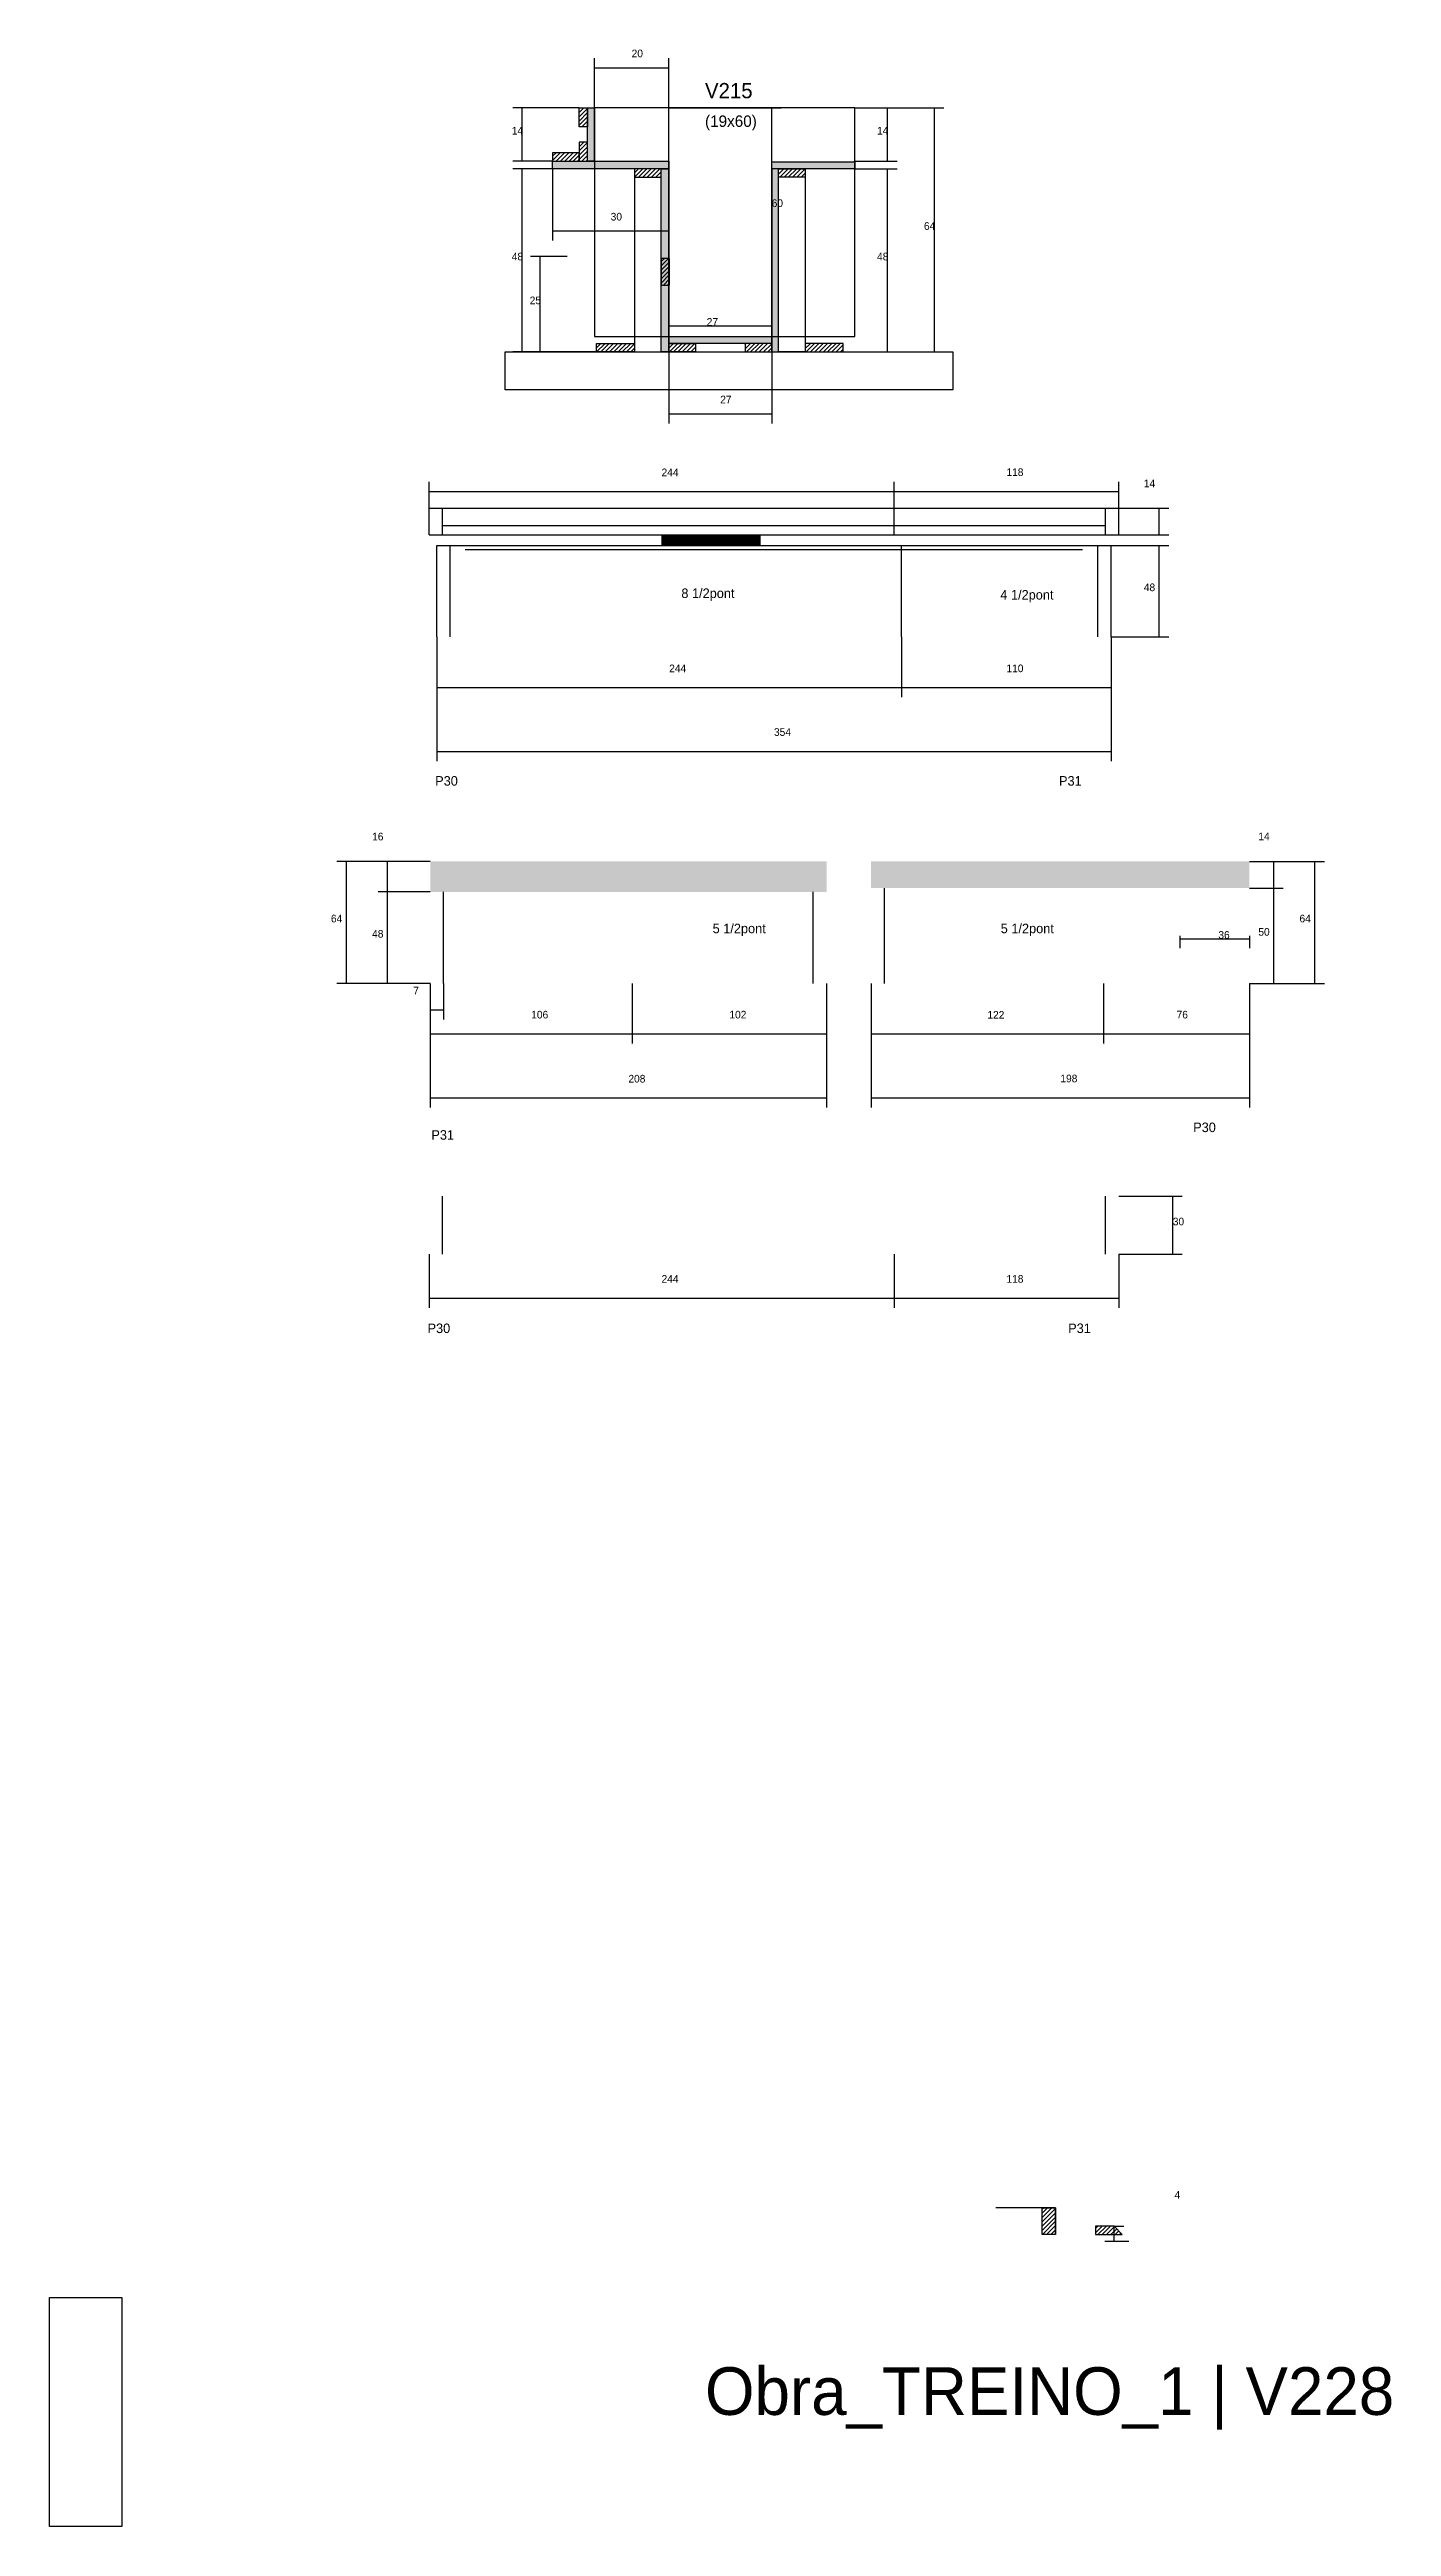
# Model space of a CAD drawing. Header units: metres. Extents: x -2848 to 22762, y -49062 to 1016.
# Drawn here: x 15656 to 16360, y -14468 to -13169 of the extents above; entities that cross this region are included whole.
import ezdxf

# ---------------------------------------------------------------- set-up
doc = ezdxf.new("R2010")
doc.units = ezdxf.units.M
for name, color, linetype in [('CONCRETO', 251, 'Continuous'), ('COTA', 4, 'Continuous'), ('Cota Seção (2x)', 4, 'Continuous'), ('Hachura', 253, 'Continuous'), ('LABEL_ID', 3, 'Continuous'), ('Madeira', 126, 'Continuous'), ('NOMENCLATURA', 7, 'Continuous'), ('Painéis', 200, 'Continuous'), ('SARR_2.2x7', 40, 'Continuous'), ('SARR_EDITAR', 141, 'Continuous'), ('Texto Seção', 7, 'Continuous')]:
    doc.layers.add(name, color=color, linetype=linetype)

msp = doc.modelspace()

# ---------------------------------------------------------------- texts
at = {"layer": 'COTA'}
for s, p in [('20', (15961.5, -13173.5)), ('14', (15898.6, -13214)), ('14', (15898.6, -13214)), ('14', (16090.3, -13214)), ('14', (16090.3, -13214)), ('30', (15950.5, -13259.1)), ('64', (16114.9, -13264)), ('48', (15898.6, -13280)), ('48', (16090.3, -13280)), ('25', (15908, -13303)), ('27', (16008, -13355)), ('244', (15981.2, -13496)), ('110', (16158.2, -13496)), ('354', (16036.2, -13529.4)), ('16', (15825.3, -13584.2)), ('14', (16290.4, -13584.1)), ('64', (15803.7, -13627.2)), ('64', (16312, -13627.2)), ('48', (15825.3, -13635.2)), ('50', (16290.4, -13634.2)), ('7', (15846.9, -13665)), ('106', (15908.8, -13677.6)), ('102', (16012.8, -13677.6)), ('122', (16148.2, -13677.7)), ('76', (16247.5, -13677.6)), ('208', (15959.8, -13711.2)), ('198', (16186.5, -13711.1)), ('4', (16246.4, -14296.6))]:
    msp.add_text(s, height=4, dxfattribs=at).set_placement(p)
at = {"layer": 'Cota Seção (2x)'}
for s, p in [('60', (16035, -13252)), ('27', (16000.9, -13314.3)), ('244', (15977.2, -13393.2)), ('118', (16158.2, -13393.1)), ('14', (16230.3, -13399)), ('48', (16230.3, -13453.5)), ('36', (16269.4, -13635.8)), ('30', (16245.5, -13786.1)), ('244', (15977.2, -13816.2)), ('118', (16158.2, -13816.2))]:
    msp.add_text(s, height=4, dxfattribs=at).set_placement(p)
at = {"layer": 'LABEL_ID'}
msp.add_text('Obra_TREINO_1 | V228', height=25, dxfattribs=at).set_placement((16000, -14410))
at = {"layer": 'NOMENCLATURA'}
for s, p in [('8 1/2pont', (15987.6, -13457.1)), ('4 1/2pont', (16155, -13457.9)), ('P30', (15858.4, -13555.5)), ('P31', (16185.8, -13555.5)), ('5 1/2pont', (16004, -13632.9)), ('5 1/2pont', (16155.2, -13632.9)), ('P31', (15856.4, -13741.2)), ('P30', (16256.2, -13737.2)), ('P30', (15854.4, -13842.6)), ('P31', (16190.6, -13842.6))]:
    msp.add_text(s, height=5, dxfattribs=at).set_placement(p)
at = {"layer": 'Texto Seção'}
for s, height, p in [('V215', 8, (16000, -13195)), ('(19x60)', 6, (16000, -13210))]:
    msp.add_text(s, height=height, dxfattribs=at).set_placement(p)

# ---------------------------------------------------------------- hatches: boundary and pattern name
at = {"layer": 'COTA'}
h = msp.add_hatch(dxfattribs=at)
h.set_pattern_fill('AR-CONC', scale=0.03)
h.paths.add_polyline_path([(15855.8, -13611.2), (15855.8, -13595.2), (15855.8, -13595.2), (16063.8, -13595.2), (16063.8, -13595.2), (16063.8, -13611.2), (16063.8, -13611.2), (15855.8, -13611.2)])
h = msp.add_hatch(dxfattribs=at)
h.set_pattern_fill('AR-CONC', scale=0.03)
h.paths.add_polyline_path([(16087.2, -13609.2), (16087.2, -13595.2), (16087.2, -13595.2), (16285.7, -13595.2), (16285.7, -13595.2), (16285.7, -13609.2), (16285.7, -13609.2), (16087.2, -13609.2)])
at = {"layer": 'Hachura'}
h = msp.add_hatch(dxfattribs=at)
h.set_pattern_fill('ANSI31', scale=0.5)
h.paths.add_polyline_path([(15934, -13200), (15938.4, -13200), (15938.4, -13200), (15938.4, -13210), (15938.4, -13210), (15934, -13210), (15934, -13210), (15934, -13200)])
h = msp.add_hatch(color=8, dxfattribs=at)
h.dxf.hatch_style = 1
h.paths.add_polyline_path([(15938.4, -13200), (15942, -13200), (15942, -13200), (15942, -13228), (15942, -13228), (15938.4, -13228), (15938.4, -13228), (15938.4, -13200)])
h = msp.add_hatch(dxfattribs=at)
h.set_pattern_fill('ANSI31', scale=0.5)
h.paths.add_polyline_path([(15934, -13228), (15934, -13223.6), (15934, -13223.6), (15920, -13223.6), (15920, -13223.6), (15920, -13228), (15920, -13228), (15934, -13228)])
h = msp.add_hatch(dxfattribs=at)
h.set_pattern_fill('ANSI31', scale=0.5)
h.paths.add_polyline_path([(15934, -13228), (15938.4, -13228), (15938.4, -13228), (15938.4, -13218), (15938.4, -13218), (15934, -13218), (15934, -13218), (15934, -13228)])
h = msp.add_hatch(color=8, dxfattribs=at)
h.dxf.hatch_style = 1
h.paths.add_polyline_path([(15920, -13232), (15920, -13228), (15920, -13228), (15981, -13228), (15981, -13228), (15981, -13232), (15981, -13232), (15920, -13232)])
h = msp.add_hatch(dxfattribs=at)
h.set_pattern_fill('ANSI31', scale=0.5)
h.paths.add_polyline_path([(15977, -13236.4), (15977, -13232), (15977, -13232), (15963, -13232), (15963, -13232), (15963, -13236.4), (15963, -13236.4), (15977, -13236.4)])
h = msp.add_hatch(color=8, dxfattribs=at)
h.dxf.hatch_style = 1
h.paths.add_polyline_path([(15977, -13232), (15981, -13232), (15981, -13232), (15981, -13328), (15981, -13328), (15977, -13328), (15977, -13328), (15977, -13232)])
h = msp.add_hatch(color=8, dxfattribs=at)
h.dxf.hatch_style = 1
h.paths.add_polyline_path([(16035, -13232), (16035, -13228.4), (16035, -13228.4), (16078.6, -13228.4), (16078.6, -13228.4), (16078.6, -13232), (16078.6, -13232), (16035, -13232)])
h = msp.add_hatch(color=8, dxfattribs=at)
h.dxf.hatch_style = 1
h.paths.add_polyline_path([(16038.6, -13232), (16035, -13232), (16035, -13232), (16035, -13328), (16035, -13328), (16038.6, -13328), (16038.6, -13328), (16038.6, -13232)])
h = msp.add_hatch(dxfattribs=at)
h.set_pattern_fill('ANSI31', scale=0.5)
h.paths.add_polyline_path([(16038.6, -13236.4), (16038.6, -13232), (16038.6, -13232), (16052.6, -13232), (16052.6, -13232), (16052.6, -13236.4), (16052.6, -13236.4), (16038.6, -13236.4)])
h = msp.add_hatch(dxfattribs=at)
h.set_pattern_fill('ANSI31', scale=0.5)
h.paths.add_polyline_path([(15977, -13293), (15981.4, -13293), (15981.4, -13293), (15981.4, -13279), (15981.4, -13279), (15977, -13279), (15977, -13279), (15977, -13293)])
h = msp.add_hatch(dxfattribs=at)
h.set_pattern_fill('ANSI31', scale=0.5)
h.paths.add_polyline_path([(15943, -13328), (15943, -13323.6), (15943, -13323.6), (15963, -13323.6), (15963, -13323.6), (15963, -13328), (15963, -13328), (15943, -13328)])
h = msp.add_hatch(color=8, dxfattribs=at)
h.dxf.hatch_style = 1
h.paths.add_polyline_path([(15981, -13323.6), (15981, -13320), (15981, -13320), (16035, -13320), (16035, -13320), (16035, -13323.6), (16035, -13323.6), (15981, -13323.6)])
h = msp.add_hatch(dxfattribs=at)
h.set_pattern_fill('ANSI31', scale=0.5)
h.paths.add_polyline_path([(15981, -13328), (15981, -13323.6), (15981, -13323.6), (15995, -13323.6), (15995, -13323.6), (15995, -13328), (15995, -13328), (15981, -13328)])
h = msp.add_hatch(dxfattribs=at)
h.set_pattern_fill('ANSI31', scale=0.5)
h.paths.add_polyline_path([(16035, -13328), (16035, -13323.6), (16035, -13323.6), (16021, -13323.6), (16021, -13323.6), (16021, -13328), (16021, -13328), (16035, -13328)])
h = msp.add_hatch(dxfattribs=at)
h.set_pattern_fill('ANSI31', scale=0.5)
h.paths.add_polyline_path([(16072.6, -13328), (16072.6, -13323.6), (16072.6, -13323.6), (16052.6, -13323.6), (16052.6, -13323.6), (16052.6, -13328), (16052.6, -13328), (16072.6, -13328)])
h = msp.add_hatch(dxfattribs=at)
h.set_pattern_fill('ANSI31', scale=0.5)
h.paths.add_polyline_path([(16184, -14315.4), (16177, -14315.4), (16177, -14301.4), (16184, -14301.4)])
h = msp.add_hatch(dxfattribs=at)
h.set_pattern_fill('ANSI31', scale=0.5)
h.paths.add_polyline_path([(16219, -14315.4), (16214.8, -14311), (16214.8, -14311), (16204.9, -14311), (16204.9, -14311), (16204.9, -14315.4), (16204.9, -14315.4), (16219, -14315.4)])

# ---------------------------------------------------------------- linework, layer by layer
at = {"layer": 'CONCRETO'}
for points in [[(16035, -13200), (15981, -13200), (15981, -13200), (15942, -13200), (15942, -13228), (15981, -13228), (15981, -13320), (16035, -13320), (16035, -13228.4), (16078.6, -13228.4), (16078.6, -13200)], [(15942, -13320), (16078.6, -13320), (16078.6, -13200), (15942, -13200)], [(15656, -14348.5), (15656, -14348.5), (15694, -14348.5), (15694, -14376.5), (15694, -14376.5), (15694, -14468.5), (15656, -14468.5), (15656, -14348.5)]]:
    msp.add_lwpolyline(points, close=True, dxfattribs=at)
at = {"layer": 'COTA'}
for p, q in [((15942, -13228), (15942, -13174)), ((15942, -13179), (15981, -13179)), ((15981, -13228), (15981, -13174)), ((15934, -13200), (15899.1, -13200)), ((15934, -13200), (15899.1, -13200)), ((15904.1, -13228), (15904.1, -13200)), ((15904.1, -13228), (15904.1, -13200)), ((16078.6, -13200), (16125.4, -13200)), ((16080, -13200), (16100.8, -13200)), ((16080, -13200), (16100.8, -13200)), ((16095.8, -13228), (16095.8, -13200)), ((16095.8, -13228), (16095.8, -13200)), ((16120.4, -13328), (16120.4, -13200)), ((15920, -13228), (15899.1, -13228)), ((15920, -13228), (15899.1, -13228)), ((15920, -13232), (15899.1, -13232)), ((15904.1, -13328), (15904.1, -13232)), ((15920, -13232), (15920, -13269.6)), ((15981, -13232), (15981, -13269.6)), ((16078.6, -13228), (16100.8, -13228)), ((16078.6, -13228), (16100.8, -13228)), ((16078.6, -13232), (16100.8, -13232)), ((16095.8, -13328), (16095.8, -13232)), ((15920, -13264.6), (15981, -13264.6)), ((15927.7, -13278), (15908.5, -13278)), ((15913.5, -13328), (15913.5, -13278)), ((15947.4, -13328), (15899.1, -13328)), ((15927.7, -13328), (15908.5, -13328)), ((15981, -13328), (15981, -13365.5)), ((16035, -13328), (16035, -13365.5)), ((16068.6, -13328), (16100.8, -13328)), ((16076.6, -13328), (16125.4, -13328)), ((15981, -13360.5), (16035, -13360.5)), ((15859.2, -13477.5), (15859.2, -13509.1)), ((15859.2, -13477.5), (15859.2, -13542.6)), ((16103.2, -13477.5), (16103.2, -13509.1)), ((16103.2, -13477.5), (16103.2, -13509.1)), ((16213.2, -13477.5), (16213.2, -13509.1)), ((16213.2, -13477.5), (16213.2, -13542.6)), ((15859.2, -13504.1), (16103.2, -13504.1)), ((16103.2, -13504.1), (16213.2, -13504.1)), ((15859.2, -13537.6), (16213.2, -13537.6)), ((15855.8, -13595.2), (15806.8, -13595.2)), ((15811.8, -13659.2), (15811.8, -13595.2)), ((15855.8, -13595.2), (15828.4, -13595.2)), ((15833.4, -13611.2), (15833.4, -13595.2)), ((16285.7, -13595.2), (16303.5, -13595.2)), ((16285.7, -13595.2), (16325.1, -13595.2)), ((16298.5, -13609.2), (16298.5, -13595.2)), ((16320.1, -13659.2), (16320.1, -13595.2)), ((15855.8, -13611.2), (15828.4, -13611.2)), ((15855.8, -13611.2), (15828.4, -13611.2)), ((15833.4, -13659.2), (15833.4, -13611.2)), ((16285.7, -13609.2), (16303.5, -13609.2)), ((16285.7, -13609.2), (16303.5, -13609.2)), ((16298.5, -13659.2), (16298.5, -13609.2)), ((15855.8, -13659.2), (15806.8, -13659.2)), ((15855.8, -13659.2), (15828.4, -13659.2)), ((15855.8, -13659.2), (15855.8, -13690.7)), ((15855.8, -13659.2), (15855.8, -13724.3)), ((15855.8, -13659.2), (15855.8, -13678.1)), ((15862.8, -13659.2), (15862.8, -13678.1)), ((15961.8, -13659.2), (15961.8, -13690.7)), ((15961.8, -13659.2), (15961.8, -13690.7)), ((16063.8, -13659.2), (16063.8, -13690.7)), ((16063.8, -13659.2), (16063.8, -13724.3)), ((16087.2, -13659.2), (16087.2, -13690.7)), ((16087.2, -13659.2), (16087.2, -13724.3)), ((16209.2, -13659.2), (16209.2, -13690.7)), ((16209.2, -13659.2), (16209.2, -13690.7)), ((16285.7, -13659.2), (16285.7, -13690.7)), ((16285.7, -13659.2), (16285.7, -13724.3)), ((16285.7, -13659.2), (16303.5, -13659.2)), ((16285.7, -13659.2), (16325.1, -13659.2)), ((15855.8, -13673.1), (15862.8, -13673.1)), ((15855.8, -13685.7), (15961.8, -13685.7)), ((15961.8, -13685.7), (16063.8, -13685.7)), ((16087.2, -13685.7), (16209.2, -13685.7)), ((16209.2, -13685.7), (16285.7, -13685.7)), ((15855.8, -13719.3), (16063.8, -13719.3)), ((16087.2, -13719.3), (16285.7, -13719.3)), ((16214.8, -14319), (16214.8, -14311)), ((16214.8, -14311), (16219.8, -14311)), ((16222.4, -14319), (16209.8, -14319))]:
    msp.add_line(p, q, dxfattribs=at)
at = {"layer": 'Cota Seção (2x)'}
for p, q in [((15981, -13200), (16040, -13200)), ((16035, -13320), (16035, -13200)), ((15981, -13328), (15981, -13309.3)), ((15981, -13314.3), (16035, -13314.3)), ((16035, -13328), (16035, -13309.3)), ((15981, -13320), (16040, -13320)), ((15855.2, -13410), (15855.2, -13396.2)), ((15855.2, -13401.2), (16099.2, -13401.2)), ((16099.2, -13410), (16099.2, -13396.2)), ((16099.2, -13410), (16099.2, -13396.2)), ((16099.2, -13401.2), (16217.2, -13401.2)), ((16217.2, -13410), (16217.2, -13396.2)), ((16217.2, -13410), (16243.4, -13410)), ((16238.4, -13424), (16238.4, -13410)), ((16213.2, -13429.5), (16243.4, -13429.5)), ((16217.2, -13424), (16243.4, -13424)), ((16238.4, -13477.5), (16238.4, -13429.5)), ((16213.2, -13477.5), (16243.4, -13477.5)), ((16249.2, -13634.2), (16249.2, -13640.8)), ((16249.2, -13635.8), (16285.7, -13635.8)), ((16285.7, -13634.2), (16285.7, -13640.8)), ((16217.2, -13770.8), (16250.5, -13770.8)), ((16245.5, -13801.3), (16245.5, -13770.8)), ((15855.2, -13801.3), (15855.2, -13829.3)), ((16099.2, -13801.3), (16099.2, -13829.3)), ((16099.2, -13801.3), (16099.2, -13829.3)), ((16217.2, -13801.3), (16217.2, -13829.3)), ((16217.2, -13801.3), (16250.5, -13801.3)), ((15855.2, -13824.3), (16099.2, -13824.3)), ((16099.2, -13824.3), (16217.2, -13824.3))]:
    msp.add_line(p, q, dxfattribs=at)
at = {"layer": 'Madeira'}
for points in [[(15934, -13200), (15938.4, -13200), (15938.4, -13210), (15934, -13210)], [(15934, -13228), (15934, -13223.6), (15920, -13223.6), (15920, -13228)], [(15934, -13228), (15938.4, -13228), (15938.4, -13218), (15934, -13218)], [(15977, -13236.4), (15977, -13232), (15963, -13232), (15963, -13236.4)], [(15977, -13232), (15963, -13232), (15963, -13328), (15977, -13328)], [(16038.6, -13236.4), (16038.6, -13232), (16052.6, -13232), (16052.6, -13236.4)], [(16038.6, -13232), (16052.6, -13232), (16052.6, -13328), (16038.6, -13328)], [(15977, -13293), (15981.4, -13293), (15981.4, -13279), (15977, -13279)], [(16130, -13348), (15895.2, -13348), (15895.2, -13328), (16130, -13328)], [(15943, -13328), (15943, -13323.6), (15963, -13323.6), (15963, -13328)], [(15981, -13328), (15981, -13323.6), (15995, -13323.6), (15995, -13328)], [(16035, -13328), (16035, -13323.6), (16021, -13323.6), (16021, -13328)], [(16072.6, -13328), (16072.6, -13323.6), (16052.6, -13323.6), (16052.6, -13328)], [(16184, -14301.4), (16184, -14315.4), (16177, -14315.4), (16177, -14301.4)], [(16204.9, -14315.4), (16219, -14315.4), (16214.8, -14311), (16204.9, -14311)]]:
    msp.add_lwpolyline(points, close=True, dxfattribs=at)
msp.add_lwpolyline([(16184, -14315.4), (16184, -14301.4), (16152.6, -14301.4)], dxfattribs=at)
at = {"layer": 'Painéis'}
for p, q in [((15942, -13228), (15942, -13200)), ((15920, -13228), (15981, -13228)), ((15920, -13232), (15920, -13228)), ((15981, -13232), (15981, -13228)), ((15981, -13328), (15981, -13232)), ((16035, -13228.4), (16078.6, -13228.4)), ((16035, -13232), (16035, -13228.4)), ((16035, -13328), (16035, -13232)), ((16078.6, -13232), (16078.6, -13228.4)), ((15981, -13320), (16035, -13320)), ((15981, -13323.6), (15981, -13320)), ((16035, -13323.6), (16035, -13320)), ((15855.2, -13410), (16217.2, -13410)), ((15855.2, -13424), (15855.2, -13410)), ((16099.2, -13424), (16099.2, -13410)), ((16217.2, -13424), (16217.2, -13410)), ((15855.2, -13424), (16217.2, -13424)), ((15859.2, -13429.5), (16213.2, -13429.5)), ((15859.2, -13477.5), (15859.2, -13429.5)), ((16103.2, -13477.5), (16103.2, -13429.5)), ((16213.2, -13477.5), (16213.2, -13429.5))]:
    msp.add_line(p, q, dxfattribs=at)
for points in [[(15938.4, -13200), (15942, -13200), (15942, -13228), (15938.4, -13228)], [(15920, -13232), (15920, -13228), (15981, -13228), (15981, -13232)], [(15977, -13232), (15981, -13232), (15981, -13328), (15977, -13328)], [(16035, -13232), (16035, -13228.4), (16078.6, -13228.4), (16078.6, -13232)], [(16038.6, -13232), (16035, -13232), (16035, -13328), (16038.6, -13328)], [(15981, -13323.6), (15981, -13320), (16035, -13320), (16035, -13323.6)]]:
    msp.add_lwpolyline(points, close=True, dxfattribs=at)
at = {"layer": 'SARR_2.2x7'}
for p, q in [((15862.2, -13424), (15862.2, -13410)), ((16210.2, -13424), (16210.2, -13410)), ((15866.2, -13477.5), (15866.2, -13429.5)), ((15874.2, -13431.7), (16103.2, -13431.7)), ((15977.2, -13424.6), (16029.2, -13424.6)), ((15977.2, -13425.2), (16029.2, -13425.2)), ((15977.2, -13425.8), (16029.2, -13425.8)), ((15977.2, -13426.4), (16029.2, -13426.4)), ((15977.2, -13427.1), (16029.2, -13427.1)), ((15977.2, -13427.7), (16029.2, -13427.7)), ((15977.2, -13428.3), (16029.2, -13428.3)), ((15977.2, -13428.9), (16029.2, -13428.9)), ((16103.2, -13431.7), (16198.2, -13431.7)), ((16206.2, -13477.5), (16206.2, -13429.5)), ((15862.8, -13659.2), (15862.8, -13611.2)), ((16056.8, -13659.2), (16056.8, -13611.2)), ((16094.2, -13659.2), (16094.2, -13609.2)), ((15862.2, -13801.3), (15862.2, -13770.8)), ((16210.2, -13801.3), (16210.2, -13770.8))]:
    msp.add_line(p, q, dxfattribs=at)
at = {"layer": 'SARR_EDITAR'}
msp.add_line((15862.2, -13419), (16210.2, -13419), dxfattribs=at)

msp.set_redraw_order([(e.dxf.handle, doc.entitydb.next_handle()) for e in msp.query("TEXT MTEXT ATTDEF DIMENSION ARC_DIMENSION")])  # texts and dimensions are drawn at this point

doc.saveas('drawing.dxf')
